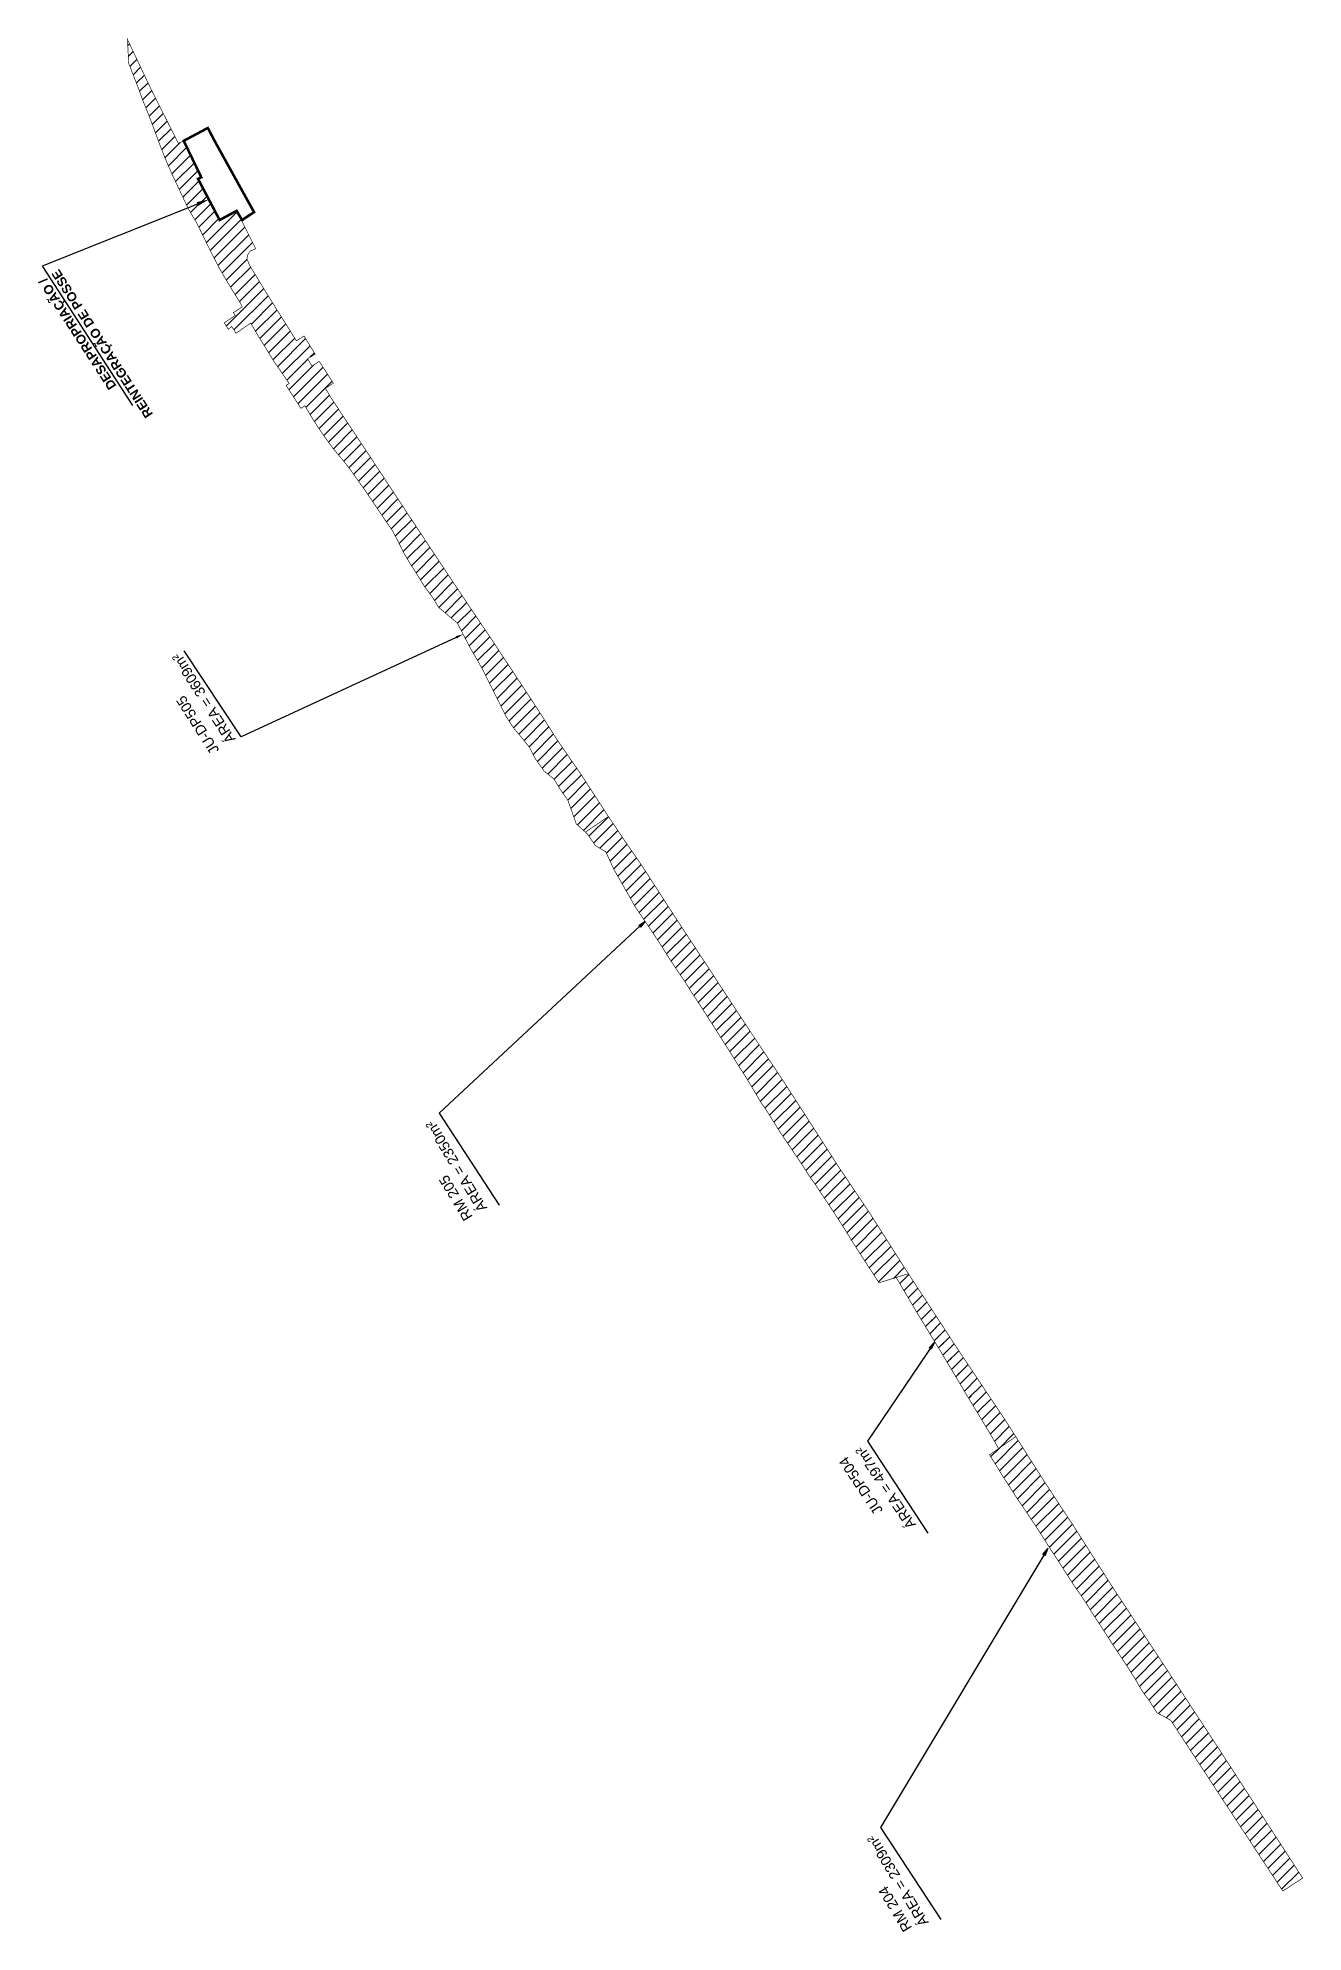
# Model space of a CAD drawing. Header units: metres. Extents: x 287051 to 328239, y 7396995 to 7466021.
# Drawn here: x 307514 to 308009, y 7433938 to 7434678 of the extents above; entities that cross this region are included whole.
import ezdxf
from ezdxf import colors
from ezdxf.entities.mleader import LeaderData, LeaderLine
from ezdxf.math import Vec2, Vec3

# ---------------------------------------------------------------- set-up
doc = ezdxf.new("R2010")
doc.units = ezdxf.units.M
doc.header["$LTSCALE"] = 10
doc.linetypes.add('DASHED2', pattern=[0.375, 0.25, -0.125])
for name, color, linetype in [('DESAPROPRIAÇÃO', 160, 'Continuous'), ('DESOCUPAÇÃO', 50, 'Continuous'), ('U-HZ-TEXTO-DESAP', 2, 'Continuous')]:
    doc.layers.add(name, color=color, linetype=linetype)
doc.styles.add('ARIAL', font='arial.ttf')
doc.styles.add('DIM', font='arial.ttf', dxfattribs={"width": 0.8})
doc.dimstyles.new('U-1_2000', dxfattribs={"dimscale": 2, "dimtxt": 1.5, "dimasz": 0.75, "dimexe": 0.75, "dimexo": 0.75, "dimgap": 0.25, "dimtad": 1, "dimzin": 4, "dimtxsty": 'DIM', "dimblk": 'ARCHTICK', "dimcen": 0.7, "dimdle": 0.75, "dimclrd": 256, "dimclre": 256, "dimclrt": 256, "dimaunit": 1, "dimadec": 3, "dimazin": 2, "dimtfac": 1, "dimtofl": 0, "dimtmove": 0, "dimatfit": 3, "dimldrblk": 'CLOSEDBLANK', "dimfxl": 0, "dimtolj": 1, "dimtzin": 0, "dimlwd": -1, "dimlwe": -1, "dimarcsym": 0})

msp = doc.modelspace()

# ---------------------------------------------------------------- texts
at = {"layer": 'U-HZ-TEXTO-DESAP', "style": 'ARIAL'}
for s, rotation, p in [('ÁREA = 3609m²', 122.60212, (307591.22, 7434404.22)), ('JU-DP505', 122.60212, (307584.84, 7434399.95)), ('JU-DP504', 123.74634, (307844.38, 7434102.72)), ('ÁREA = 497m²', 123.74634, (307857.33, 7434097.16))]:
    msp.add_text(s, height=4, rotation=rotation, dxfattribs=at).set_placement(p)
at = {"layer": 'U-HZ-TEXTO-DESAP', "color": 2, "linetype": 'Continuous', "lineweight": -3, "char_height": 4, "width": 52.5118, "attachment_point": 7, "rotation": 121.17586, "style": 'ARIAL'}
for s, insert in [('{\\C256;RM 205\\PÁREA = 2350m²}', (307689.66, 7434220.96)), ('{\\C256; RM 204\\PÁREA = 2309m²}', (307862.32, 7433941.67))]:
    msp.add_mtext(s, dxfattribs=dict(at, insert=insert))

# ---------------------------------------------------------------- blocks, each defined once
blk = doc.blocks.new('_ArchTick')
at = {"color": 0, "linetype": 'ByBlock', "const_width": 0.15}
blk.add_lwpolyline([(-0.5, -0.5), (0.5, 0.5)], dxfattribs=at)

# ---------------------------------------------------------------- hatches: boundary and pattern name
at = {"layer": 'DESAPROPRIAÇÃO'}
h = msp.add_hatch(dxfattribs=at)
h.set_pattern_fill('ANSI31', color=256)
edge = h.paths.add_edge_path()
edge.add_line((307889.46, 7434126.85), (307886.43, 7434132.21))
edge.add_line((307886.43, 7434132.21), (307883.57, 7434136.93))
edge.add_line((307883.57, 7434136.93), (307877.62, 7434146.72))
edge.add_line((307877.62, 7434146.72), (307874.51, 7434151.95))
edge.add_line((307874.51, 7434151.95), (307867.31, 7434164.01))
edge.add_line((307867.31, 7434164.01), (307857.24, 7434180.51))
edge.add_line((307857.24, 7434180.51), (307849.41, 7434193.75))
edge.add_line((307849.41, 7434193.75), (307842.68, 7434191.68))
edge.add_line((307842.68, 7434191.68), (307839.96, 7434195.86))
edge.add_line((307839.96, 7434195.86), (307837.24, 7434200.06))
edge.add_line((307837.24, 7434200.06), (307834.5, 7434204.27))
edge.add_line((307834.5, 7434204.27), (307831.78, 7434208.55))
edge.add_line((307831.78, 7434208.55), (307829.19, 7434212.81))
edge.add_line((307829.19, 7434212.81), (307826.52, 7434216.93))
edge.add_line((307826.52, 7434216.93), (307823.8, 7434221.06))
edge.add_line((307823.8, 7434221.06), (307820.99, 7434225.23))
edge.add_line((307820.99, 7434225.23), (307818.3, 7434229.37))
edge.add_line((307818.3, 7434229.37), (307815.39, 7434233.47))
edge.add_line((307815.39, 7434233.47), (307812.69, 7434237.75))
edge.add_line((307812.69, 7434237.75), (307809.91, 7434241.83))
edge.add_line((307809.91, 7434241.83), (307807.15, 7434245.98))
edge.add_line((307807.15, 7434245.98), (307804.27, 7434250.15))
edge.add_line((307804.27, 7434250.15), (307801.55, 7434254.48))
edge.add_line((307801.55, 7434254.48), (307798.95, 7434258.66))
edge.add_line((307798.95, 7434258.66), (307796.1, 7434262.85))
edge.add_line((307796.1, 7434262.85), (307793.5, 7434267.3))
edge.add_line((307793.5, 7434267.3), (307791.01, 7434271.5))
edge.add_line((307791.01, 7434271.5), (307788.31, 7434275.65))
edge.add_line((307788.31, 7434275.65), (307785.64, 7434279.94))
edge.add_line((307785.64, 7434279.94), (307783.03, 7434284.13))
edge.add_line((307783.03, 7434284.13), (307780.3, 7434288.32))
edge.add_line((307780.3, 7434288.32), (307777.63, 7434292.58))
edge.add_line((307777.63, 7434292.58), (307774.96, 7434296.75))
edge.add_line((307774.96, 7434296.75), (307772.25, 7434300.91))
edge.add_line((307772.25, 7434300.91), (307769.47, 7434305.12))
edge.add_line((307769.47, 7434305.12), (307766.85, 7434309.32))
edge.add_line((307766.85, 7434309.32), (307764.06, 7434313.38))
edge.add_line((307764.06, 7434313.38), (307761.22, 7434317.63))
edge.add_line((307761.22, 7434317.63), (307758.54, 7434321.91))
edge.add_line((307758.54, 7434321.91), (307755.89, 7434326.05))
edge.add_line((307755.89, 7434326.05), (307753.13, 7434330.14))
edge.add_line((307753.13, 7434330.14), (307750.34, 7434334.28))
edge.add_line((307750.34, 7434334.28), (307747.41, 7434338.57))
edge.add_line((307747.41, 7434338.57), (307738.94, 7434353.46))
edge.add_line((307738.94, 7434353.46), (307735.87, 7434360.13))
edge.add_line((307735.87, 7434360.13), (307731.75, 7434362.62))
edge.add_line((307731.75, 7434362.62), (307728.63, 7434367.14))
edge.add_line((307728.63, 7434367.14), (307724.3, 7434371.08))
edge.add_line((307724.3, 7434371.08), (307720.99, 7434380.37))
edge.add_line((307720.99, 7434380.37), (307717.83, 7434384.83))
edge.add_line((307717.83, 7434384.83), (307715.63, 7434388.55))
edge.add_line((307715.63, 7434388.55), (307711.73, 7434391.73))
edge.add_line((307711.73, 7434391.73), (307708.21, 7434396.65))
edge.add_line((307708.21, 7434396.65), (307705.99, 7434401.02))
edge.add_line((307705.99, 7434401.02), (307703.23, 7434404.49))
edge.add_line((307703.23, 7434404.49), (307699.82, 7434408.51))
edge.add_line((307699.82, 7434408.51), (307697.02, 7434412.77))
edge.add_line((307697.02, 7434412.77), (307694.45, 7434417.87))
edge.add_line((307694.45, 7434417.87), (307691.54, 7434423.69))
edge.add_line((307691.54, 7434423.69), (307687.64, 7434431.53))
edge.add_line((307687.64, 7434431.53), (307682.63, 7434440.24))
edge.add_line((307682.63, 7434440.24), (307682.3, 7434440.88))
edge.add_line((307682.3, 7434440.88), (307677.82, 7434449.56))
edge.add_line((307677.82, 7434449.56), (307674.16, 7434452.62))
edge.add_line((307674.16, 7434452.62), (307670.5, 7434455.69))
edge.add_line((307670.5, 7434455.69), (307668.06, 7434459.71))
edge.add_line((307668.06, 7434459.71), (307665.06, 7434463.71))
edge.add_line((307665.06, 7434463.71), (307662.34, 7434468.12))
edge.add_line((307662.34, 7434468.12), (307659.62, 7434472.36))
edge.add_line((307659.62, 7434472.36), (307656.91, 7434476.89))
edge.add_line((307656.91, 7434476.89), (307654.64, 7434481.53))
edge.add_line((307654.64, 7434481.53), (307652.44, 7434485.64))
edge.add_line((307652.44, 7434485.64), (307649.78, 7434489.53))
edge.add_line((307649.78, 7434489.53), (307646.93, 7434493.68))
edge.add_line((307646.93, 7434493.68), (307644.15, 7434497.85))
edge.add_line((307644.15, 7434497.85), (307641.39, 7434501.92))
edge.add_line((307641.39, 7434501.92), (307638.5, 7434505.93))
edge.add_line((307638.5, 7434505.93), (307635.76, 7434509.82))
edge.add_line((307635.76, 7434509.82), (307632.59, 7434513.84))
edge.add_line((307632.59, 7434513.84), (307629.17, 7434517.87))
edge.add_line((307629.17, 7434517.87), (307626.15, 7434522.03))
edge.add_line((307626.15, 7434522.03), (307623.17, 7434526.35))
edge.add_line((307623.17, 7434526.35), (307620.41, 7434530.76))
edge.add_line((307620.41, 7434530.76), (307618.17, 7434534.54))
edge.add_line((307618.17, 7434534.54), (307616.62, 7434533.54))
edge.add_line((307616.62, 7434533.54), (307610.85, 7434542.48))
edge.add_line((307610.85, 7434542.48), (307612.03, 7434543.25))
edge.add_line((307612.03, 7434543.25), (307609.04, 7434547.6))
edge.add_line((307609.04, 7434547.6), (307606.01, 7434551.98))
edge.add_line((307606.01, 7434551.98), (307603.28, 7434556.49))
edge.add_line((307603.28, 7434556.49), (307600.49, 7434560.9))
edge.add_line((307600.49, 7434560.9), (307597.81, 7434565.46))
edge.add_line((307597.81, 7434565.46), (307597.02, 7434566.85))
edge.add_line((307597.02, 7434566.85), (307591.21, 7434562.87))
edge.add_line((307591.21, 7434562.87), (307589.57, 7434565.54))
edge.add_line((307589.57, 7434565.54), (307588.24, 7434564.46))
edge.add_line((307588.24, 7434564.46), (307586.61, 7434566.96))
edge.add_line((307586.61, 7434566.96), (307590.95, 7434569.85))
edge.add_line((307590.95, 7434569.85), (307590.2, 7434570.93))
edge.add_line((307590.2, 7434570.93), (307593.67, 7434573.2))
edge.add_line((307593.67, 7434573.2), (307592.93, 7434574.71))
edge.add_line((307592.93, 7434574.71), (307590.3, 7434578.93))
edge.add_line((307590.3, 7434578.93), (307587.57, 7434583.44))
edge.add_line((307587.57, 7434583.44), (307584.86, 7434588.06))
edge.add_line((307584.86, 7434588.06), (307582.38, 7434592.82))
edge.add_line((307582.38, 7434592.82), (307580.02, 7434597.54))
edge.add_line((307580.02, 7434597.54), (307577.79, 7434602.2))
edge.add_line((307577.79, 7434602.2), (307575.52, 7434606.61))
edge.add_line((307575.52, 7434606.61), (307572.79, 7434611.16))
edge.add_line((307572.79, 7434611.16), (307570.47, 7434616.05))
edge.add_line((307570.47, 7434616.05), (307568.27, 7434620.71))
edge.add_line((307568.27, 7434620.71), (307566.06, 7434625.43))
edge.add_line((307566.06, 7434625.43), (307563.97, 7434630.25))
edge.add_line((307563.97, 7434630.25), (307562.01, 7434635.1))
edge.add_line((307562.01, 7434635.1), (307560.22, 7434639.93))
edge.add_line((307560.22, 7434639.93), (307558.47, 7434644.63))
edge.add_line((307558.47, 7434644.63), (307556.68, 7434649.26))
edge.add_line((307556.68, 7434649.26), (307554.76, 7434653.97))
edge.add_line((307554.76, 7434653.97), (307553.06, 7434658.72))
edge.add_line((307553.06, 7434658.72), (307551.27, 7434663.3))
edge.add_line((307551.27, 7434663.3), (307549.25, 7434668.44))
edge.add_line((307549.25, 7434668.44), (307548.8, 7434677.72))
edge.add_line((307548.8, 7434677.72), (307558.28, 7434657.74))
edge.add_line((307558.28, 7434657.74), (307568.71, 7434637.1))
edge.add_line((307568.71, 7434637.1), (307570.81, 7434638.1))
edge.add_line((307570.81, 7434638.1), (307577.67, 7434623.83))
edge.add_line((307577.67, 7434623.83), (307576.39, 7434623.23))
edge.add_line((307576.39, 7434623.23), (307584.84, 7434607.13))
edge.add_line((307584.84, 7434607.13), (307591.46, 7434610.72))
edge.add_line((307591.46, 7434610.72), (307593.62, 7434607.13))
edge.add_line((307593.62, 7434607.13), (307593.39, 7434607))
edge.add_line((307593.39, 7434607), (307598.93, 7434595.93))
edge.add_line((307598.93, 7434595.93), (307596.88, 7434595.04))
edge.add_line((307596.88, 7434595.04), (307595.87, 7434593.62))
edge.add_line((307595.87, 7434593.62), (307595.51, 7434592.05))
edge.add_line((307595.51, 7434592.05), (307596.5, 7434589.53))
edge.add_line((307596.5, 7434589.53), (307603.46, 7434578.1))
edge.add_line((307603.46, 7434578.1), (307614.85, 7434559.93))
edge.add_line((307614.85, 7434559.93), (307617.84, 7434561.79))
edge.add_line((307617.84, 7434561.79), (307622.2, 7434554.73))
edge.add_line((307622.2, 7434554.73), (307619.23, 7434552.91))
edge.add_line((307619.23, 7434552.91), (307620.98, 7434549.99))
edge.add_line((307620.98, 7434549.99), (307623.77, 7434551.92))
edge.add_line((307623.77, 7434551.92), (307629.31, 7434543.34))
edge.add_line((307629.31, 7434543.34), (307626.18, 7434541.35))
edge.add_line((307626.18, 7434541.35), (307628.61, 7434537.32))
edge.add_line((307628.61, 7434537.32), (307642.67, 7434516.13))
edge.add_line((307642.67, 7434516.13), (307657.14, 7434494.19))
edge.add_line((307657.14, 7434494.19), (307676.22, 7434465.42))
edge.add_line((307676.22, 7434465.42), (307689.99, 7434444.96))
edge.add_line((307689.99, 7434444.96), (307696.57, 7434435.05))
edge.add_line((307696.57, 7434435.05), (307709.22, 7434415.88))
edge.add_line((307709.22, 7434415.88), (307716.91, 7434403.81))
edge.add_line((307716.91, 7434403.81), (307725.87, 7434390.84))
edge.add_line((307725.87, 7434390.84), (307736.47, 7434374.56))
edge.add_line((307736.47, 7434374.56), (307743.12, 7434364.64))
edge.add_line((307743.12, 7434364.64), (307747.37, 7434358.52))
edge.add_line((307747.37, 7434358.52), (307750.95, 7434353.24))
edge.add_line((307750.95, 7434353.24), (307762.27, 7434335.69))
edge.add_line((307762.27, 7434335.69), (307776.74, 7434313.7))
edge.add_line((307776.74, 7434313.7), (307788.25, 7434296.1))
edge.add_line((307788.25, 7434296.1), (307804.84, 7434271.2))
edge.add_line((307804.84, 7434271.2), (307826.63, 7434237.42))
edge.add_line((307826.63, 7434237.42), (307838.99, 7434219.02))
edge.add_line((307838.99, 7434219.02), (307852.72, 7434197.47))
edge.add_line((307852.72, 7434197.47), (307853.91, 7434195.65))
at = {"layer": 'DESAPROPRIAÇÃO', "transparency": 33554687}
h = msp.add_hatch(dxfattribs=at)
h.set_pattern_fill('ANSI31', color=256)
h.paths.add_polyline_path([(307736.88, 7434373.96), (307727.87, 7434367.84), (307724.3, 7434371.08), (307720.99, 7434380.37), (307717.83, 7434384.83), (307715.63, 7434388.55), (307711.73, 7434391.73), (307708.21, 7434396.65), (307705.99, 7434401.02), (307703.23, 7434404.49), (307699.82, 7434408.51), (307697.02, 7434412.77), (307694.45, 7434417.87), (307691.54, 7434423.69), (307687.64, 7434431.53), (307682.63, 7434440.24), (307682.3, 7434440.88), (307677.82, 7434449.56), (307674.16, 7434452.62), (307670.5, 7434455.69), (307668.06, 7434459.71), (307665.06, 7434463.71), (307662.34, 7434468.12), (307659.62, 7434472.36), (307656.91, 7434476.89), (307654.64, 7434481.53), (307652.44, 7434485.64), (307649.78, 7434489.53), (307646.93, 7434493.68), (307644.15, 7434497.85), (307641.39, 7434501.92), (307638.5, 7434505.93), (307635.76, 7434509.82), (307632.59, 7434513.84), (307629.17, 7434517.87), (307626.15, 7434522.03), (307623.17, 7434526.35), (307620.41, 7434530.76), (307618.17, 7434534.54), (307616.62, 7434533.54), (307610.85, 7434542.48), (307612.03, 7434543.25), (307609.04, 7434547.6), (307606.01, 7434551.98), (307603.28, 7434556.49), (307600.49, 7434560.9), (307597.81, 7434565.46), (307597.02, 7434566.85), (307591.21, 7434562.87), (307589.57, 7434565.54), (307588.24, 7434564.46), (307586.61, 7434566.96), (307590.95, 7434569.85), (307590.2, 7434570.93), (307593.67, 7434573.2), (307592.93, 7434574.71), (307590.3, 7434578.93), (307587.57, 7434583.44), (307584.86, 7434588.06), (307582.38, 7434592.82), (307580.02, 7434597.54), (307577.79, 7434602.2), (307575.52, 7434606.61), (307572.79, 7434611.16), (307570.47, 7434616.05), (307568.27, 7434620.71), (307566.06, 7434625.43), (307563.97, 7434630.25), (307562.01, 7434635.1), (307560.22, 7434639.93), (307558.47, 7434644.63), (307556.68, 7434649.26), (307554.76, 7434653.97), (307553.06, 7434658.72), (307551.27, 7434663.3), (307549.25, 7434668.44), (307548.8, 7434677.72), (307558.28, 7434657.74), (307568.71, 7434637.1), (307570.81, 7434638.1), (307577.67, 7434623.83), (307576.39, 7434623.23), (307584.84, 7434607.13), (307591.46, 7434610.72), (307593.62, 7434607.13), (307593.39, 7434607), (307598.93, 7434595.93), (307596.88, 7434595.04), (307595.87, 7434593.62), (307595.51, 7434592.05), (307596.5, 7434589.53), (307603.46, 7434578.1), (307614.85, 7434559.93), (307617.84, 7434561.79), (307622.2, 7434554.73), (307619.23, 7434552.91), (307620.98, 7434549.99), (307623.77, 7434551.92), (307629.31, 7434543.34), (307626.18, 7434541.35), (307628.61, 7434537.32), (307642.67, 7434516.13), (307657.14, 7434494.19), (307676.22, 7434465.42), (307689.99, 7434444.96), (307696.57, 7434435.05), (307709.22, 7434415.88), (307716.91, 7434403.81), (307725.87, 7434390.84), (307736.47, 7434374.56)])
h = msp.add_hatch(dxfattribs=at)
h.set_pattern_fill('ANSI31', color=256)
h.paths.add_polyline_path([(307849.41, 7434193.75), (307854.19, 7434195.22), (307873.19, 7434166.17), (307891.91, 7434138.21), (307896.16, 7434131.53), (307889.46, 7434126.85), (307889.46, 7434126.85), (307886.43, 7434132.21), (307883.57, 7434136.93), (307877.62, 7434146.72), (307874.51, 7434151.95), (307867.31, 7434164.01), (307857.24, 7434180.51)])
at = {"layer": 'DESOCUPAÇÃO'}
h = msp.add_hatch(dxfattribs=at)
h.set_pattern_fill('ANSI31', color=256)
h.paths.add_polyline_path([(307854.19, 7434195.22), (307849.41, 7434193.75), (307842.68, 7434191.68), (307839.96, 7434195.86), (307837.24, 7434200.06), (307834.5, 7434204.27), (307831.78, 7434208.55), (307829.19, 7434212.81), (307826.52, 7434216.93), (307823.8, 7434221.06), (307820.99, 7434225.23), (307818.3, 7434229.37), (307815.39, 7434233.47), (307812.69, 7434237.75), (307809.91, 7434241.83), (307807.15, 7434245.98), (307804.27, 7434250.15), (307801.55, 7434254.48), (307798.95, 7434258.66), (307796.1, 7434262.85), (307793.5, 7434267.3), (307791.01, 7434271.5), (307788.31, 7434275.65), (307785.64, 7434279.94), (307783.03, 7434284.13), (307780.3, 7434288.32), (307777.63, 7434292.58), (307774.96, 7434296.75), (307772.25, 7434300.91), (307769.47, 7434305.12), (307766.85, 7434309.32), (307764.06, 7434313.38), (307761.22, 7434317.63), (307758.54, 7434321.91), (307755.89, 7434326.05), (307753.13, 7434330.14), (307750.34, 7434334.28), (307747.41, 7434338.57), (307738.94, 7434353.46), (307735.87, 7434360.13), (307731.75, 7434362.62), (307728.63, 7434367.14), (307727.87, 7434367.84), (307736.88, 7434373.96), (307743.12, 7434364.64), (307747.37, 7434358.52), (307750.95, 7434353.24), (307762.27, 7434335.69), (307776.74, 7434313.7), (307788.25, 7434296.1), (307804.84, 7434271.2), (307826.63, 7434237.42), (307838.99, 7434219.02), (307852.72, 7434197.47), (307853.91, 7434195.65)])
h = msp.add_hatch(dxfattribs=at)
h.set_pattern_fill('ANSI31', color=256)
h.paths.add_polyline_path([(307907.4, 7434113.91), (307896.16, 7434131.53), (307889.46, 7434126.85), (307889.46, 7434126.85), (307885.93, 7434124.39), (307888.54, 7434120.23), (307891.17, 7434115.91), (307893.94, 7434111.7), (307896.64, 7434107.43), (307899.51, 7434103.26), (307902.27, 7434099.14), (307904.99, 7434095.02), (307907.66, 7434090.82), (307910.39, 7434086.59), (307913.12, 7434082.41), (307915.82, 7434078.22), (307918.57, 7434073.94), (307921.44, 7434069.79), (307924.15, 7434065.74), (307926.79, 7434061.49), (307929.57, 7434057.32), (307932.23, 7434053.11), (307935.01, 7434048.87), (307937.78, 7434044.72), (307940.48, 7434040.59), (307943.06, 7434036.46), (307945.68, 7434031.98), (307948.71, 7434027.83), (307951.38, 7434023.59), (307956.75, 7434020.68, 0.000727), (308000.62, 7433953.88), (308004.68, 7433956.54), (308008.29, 7433959.09), (307975.59, 7434009.47), (307959.04, 7434034.73), (307933.79, 7434073.05), (307919.14, 7434096.04)])

# ---------------------------------------------------------------- linework, layer by layer
at = {"linetype": 'DASHED2', "ltscale": 5, "const_width": 1, "flags": 128}
msp.add_lwpolyline([(307582.06, 7434639.61), (307580.21, 7434643.12), (307570.81, 7434638.1), (307577.67, 7434623.83), (307576.39, 7434623.23), (307584.84, 7434607.13), (307591.46, 7434610.72), (307593.62, 7434607.13), (307598.29, 7434610.22), (307583.18, 7434637.5), (307582.06, 7434639.61)], close=True, dxfattribs=at)
at = {"layer": 'DESAPROPRIAÇÃO', "transparency": 33554687}
msp.add_line((307593.62, 7434607.13), (307591.46, 7434610.72), dxfattribs=at)
at = {"layer": 'DESAPROPRIAÇÃO', "transparency": 33554687, "const_width": 0.25, "flags": 128}
msp.add_lwpolyline([(307736.88, 7434373.96), (307727.87, 7434367.84), (307724.3, 7434371.08), (307720.99, 7434380.37), (307717.83, 7434384.83), (307715.63, 7434388.55), (307711.73, 7434391.73), (307708.21, 7434396.65), (307705.99, 7434401.02), (307703.23, 7434404.49), (307699.82, 7434408.51), (307697.02, 7434412.77), (307694.45, 7434417.87), (307691.54, 7434423.69), (307691.54, 7434423.69), (307691.54, 7434423.69), (307687.64, 7434431.53), (307687.64, 7434431.53), (307682.63, 7434440.24), (307682.63, 7434440.24), (307682.63, 7434440.24), (307682.63, 7434440.24), (307682.3, 7434440.88), (307682.3, 7434440.88), (307682.3, 7434440.88), (307682.3, 7434440.88), (307677.82, 7434449.56), (307677.82, 7434449.56), (307677.82, 7434449.56), (307674.16, 7434452.62), (307670.5, 7434455.69), (307668.06, 7434459.71), (307665.06, 7434463.71), (307662.34, 7434468.12), (307659.62, 7434472.36), (307656.91, 7434476.89), (307654.64, 7434481.53), (307652.44, 7434485.64), (307649.78, 7434489.53), (307646.93, 7434493.68), (307644.15, 7434497.85), (307641.39, 7434501.92), (307638.5, 7434505.93), (307635.76, 7434509.82), (307632.59, 7434513.84), (307629.17, 7434517.87), (307626.15, 7434522.03), (307623.17, 7434526.35), (307620.41, 7434530.76), (307618.17, 7434534.54), (307616.62, 7434533.54), (307610.85, 7434542.48), (307612.03, 7434543.25), (307609.04, 7434547.6), (307606.01, 7434551.98), (307603.28, 7434556.49), (307600.49, 7434560.9), (307597.81, 7434565.46), (307597.02, 7434566.85), (307591.21, 7434562.87), (307589.57, 7434565.54), (307588.24, 7434564.46), (307586.61, 7434566.96), (307590.95, 7434569.85), (307590.2, 7434570.93), (307593.67, 7434573.2), (307592.93, 7434574.71), (307590.3, 7434578.93), (307587.57, 7434583.44), (307584.86, 7434588.06), (307582.38, 7434592.82), (307580.02, 7434597.54), (307577.79, 7434602.2), (307575.52, 7434606.61), (307572.79, 7434611.16), (307570.47, 7434616.05), (307568.27, 7434620.71), (307566.06, 7434625.43), (307563.97, 7434630.25), (307562.01, 7434635.1), (307560.22, 7434639.93), (307558.47, 7434644.63), (307556.68, 7434649.26), (307554.76, 7434653.97), (307553.06, 7434658.72), (307551.27, 7434663.3), (307549.25, 7434668.44), (307548.8, 7434677.72), (307558.28, 7434657.74), (307568.71, 7434637.1), (307570.81, 7434638.1), (307577.67, 7434623.83), (307576.39, 7434623.23), (307584.84, 7434607.13), (307591.46, 7434610.72), (307593.62, 7434607.13), (307593.39, 7434607), (307598.93, 7434595.93), (307596.88, 7434595.04), (307595.87, 7434593.62), (307595.51, 7434592.05), (307596.5, 7434589.53), (307603.46, 7434578.1), (307614.85, 7434559.93), (307617.84, 7434561.79), (307622.2, 7434554.73), (307619.23, 7434552.91), (307620.98, 7434549.99), (307623.77, 7434551.92), (307629.31, 7434543.34), (307626.18, 7434541.35), (307628.61, 7434537.32), (307642.67, 7434516.13), (307657.14, 7434494.19), (307676.22, 7434465.42), (307689.99, 7434444.96), (307696.57, 7434435.05), (307709.22, 7434415.88), (307716.91, 7434403.81), (307725.87, 7434390.84), (307736.47, 7434374.56), (307736.88, 7434373.96)], dxfattribs=at)
msp.add_lwpolyline([(307849.41, 7434193.75), (307854.19, 7434195.22), (307873.19, 7434166.17), (307891.91, 7434138.21), (307896.16, 7434131.53), (307889.46, 7434126.85), (307889.46, 7434126.85), (307886.43, 7434132.21), (307883.57, 7434136.93), (307877.62, 7434146.72), (307874.51, 7434151.95), (307867.31, 7434164.01), (307857.24, 7434180.51)], close=True, dxfattribs=at)
at = {"layer": 'DESOCUPAÇÃO', "const_width": 0.25}
msp.add_lwpolyline([(307854.19, 7434195.22), (307849.41, 7434193.75), (307849.41, 7434193.75), (307842.68, 7434191.68), (307839.96, 7434195.86), (307837.24, 7434200.06), (307834.5, 7434204.27), (307831.78, 7434208.55), (307829.19, 7434212.81), (307826.52, 7434216.93), (307823.8, 7434221.06), (307820.99, 7434225.23), (307818.3, 7434229.37), (307815.39, 7434233.47), (307812.69, 7434237.75), (307809.91, 7434241.83), (307807.15, 7434245.98), (307804.27, 7434250.15), (307801.55, 7434254.48), (307798.95, 7434258.66), (307796.1, 7434262.85), (307793.5, 7434267.3), (307791.01, 7434271.5), (307788.31, 7434275.65), (307785.64, 7434279.94), (307783.03, 7434284.13), (307780.3, 7434288.32), (307777.63, 7434292.58), (307774.96, 7434296.75), (307772.25, 7434300.91), (307769.47, 7434305.12), (307766.85, 7434309.32), (307764.06, 7434313.38), (307761.22, 7434317.63), (307758.54, 7434321.91), (307755.89, 7434326.05), (307753.13, 7434330.14), (307750.34, 7434334.28), (307747.41, 7434338.57), (307738.94, 7434353.46), (307735.87, 7434360.13), (307731.75, 7434362.62), (307728.63, 7434367.14), (307727.87, 7434367.84), (307736.88, 7434373.96), (307743.12, 7434364.64), (307747.37, 7434358.52), (307750.95, 7434353.24), (307762.27, 7434335.69), (307776.74, 7434313.7), (307788.25, 7434296.1), (307804.84, 7434271.2), (307826.63, 7434237.42), (307838.99, 7434219.02), (307852.72, 7434197.47), (307853.91, 7434195.65)], close=True, dxfattribs=at)
msp.add_lwpolyline([(307889.46, 7434126.85), (307896.16, 7434131.53), (307907.4, 7434113.91), (307919.14, 7434096.04), (307933.79, 7434073.05), (307959.04, 7434034.73), (307975.59, 7434009.47), (308008.37, 7433958.97), (308000.62, 7433953.88, -0.000727), (307956.75, 7434020.68), (307951.38, 7434023.59), (307948.71, 7434027.83), (307945.68, 7434031.98), (307943.06, 7434036.46), (307940.48, 7434040.59), (307937.78, 7434044.72), (307935.01, 7434048.87), (307932.23, 7434053.11), (307929.57, 7434057.32), (307926.79, 7434061.49), (307924.15, 7434065.74), (307921.44, 7434069.79), (307918.57, 7434073.94), (307915.82, 7434078.22), (307913.12, 7434082.41), (307910.39, 7434086.59), (307907.66, 7434090.82), (307904.99, 7434095.02), (307902.27, 7434099.14), (307899.51, 7434103.26), (307896.64, 7434107.43), (307893.94, 7434111.7), (307891.17, 7434115.91), (307888.54, 7434120.23), (307885.93, 7434124.39), (307889.46, 7434126.85), (307889.46, 7434126.85)], format="xyb", dxfattribs=at)
at = {"layer": 'U-HZ-TEXTO-DESAP', "color": 2, "linetype": 'Continuous', "lineweight": -3}
msp.add_lwpolyline([(307677.33, 7434443.97), (307593.32, 7434405.08), (307570.93, 7434438.68)], dxfattribs=at)
msp.add_solid([(307677.12, 7434444.42), (307680.06, 7434445.22), (307677.54, 7434443.51)], dxfattribs=at)

msp.set_redraw_order([(e.dxf.handle, doc.entitydb.next_handle()) for e in msp.query("TEXT MTEXT ATTDEF DIMENSION ARC_DIMENSION")])  # texts and dimensions are drawn at this point

# ---------------------------------------------------------------- leaders
at = {"ltscale": 20}
ml = msp.add_multileader_mtext('Standard', dxfattribs=at)
ml.set_content('{\\fArial|b1|i0|c0|p34;\\C256;DESAPROPRIAÇÃO / \\PREINTEGRAÇÃO DE POSSE}', color=6, style='ARIAL')
ml.set_leader_properties()
ml.build(insert=Vec2(0, 0))
ml.multileader.update_dxf_attribs({"text_right_attachment_type": 6, "dogleg_length": 0.54, "arrow_head_size": 4.8})
ctx = ml.context
ctx.base_point, ctx.char_height, ctx.arrow_head_size, ctx.landing_gap_size, ctx.plane_origin, ctx.plane_x_axis, ctx.plane_y_axis = Vec3(307554.44, 7434524.79), 3.6, 4.8, 3.6, Vec3(307597.31, 7434567.53), Vec3(-0.544638, 0.838671), Vec3(-0.838671, -0.544638)
ctx.right_attachment, ctx.text_align_type = 6, 2
notes = []
notes.append((ctx, [(1, (1, 1, 0), (307515.46, 7434589.06), (0.544638, -0.838671), 0.648, [(0, [(307580.61, 7434615.18)], 0, [])])]))
ctx.mtext.insert, ctx.mtext.text_direction, ctx.mtext.rotation, ctx.mtext.alignment, ctx.mtext.flow_direction = Vec3(307513.89, 7434582.98), Vec3(-0.544638, 0.838671), 2.146754, 3, 5
at = {"layer": 'U-HZ-TEXTO-DESAP', "color": 2, "linetype": 'Continuous', "lineweight": -3}
for points in [[(307751.3, 7434333.08), (307670.66, 7434257.99), (307694.17, 7434222.05)], [(307864.41, 7434168.43), (307838.24, 7434129.77), (307861.75, 7434093.83)], [(307908.71, 7434087.79), (307843.31, 7433978.69), (307866.82, 7433942.76)]]:
    msp.add_leader(points, dimstyle='U-1_2000', override={"dimscale": 1, "dimasz": 3}, dxfattribs=at)
for ctx, leaders in notes:
    for number, flags, end, landing, length, lines in leaders:
        leader = LeaderData()
        leader.index, (leader.has_last_leader_line, leader.has_dogleg_vector, leader.attachment_direction) = number, flags
        leader.last_leader_point, leader.dogleg_vector, leader.dogleg_length = Vec3(end), Vec3(landing), length
        for number, points, colour, breaks in lines:
            line = LeaderLine()
            line.index, line.vertices, line.color, line.breaks = number, Vec3.list(points), colors.encode_raw_color(colour), breaks
            leader.lines.append(line)
        ctx.leaders.append(leader)

doc.saveas('drawing.dxf')
